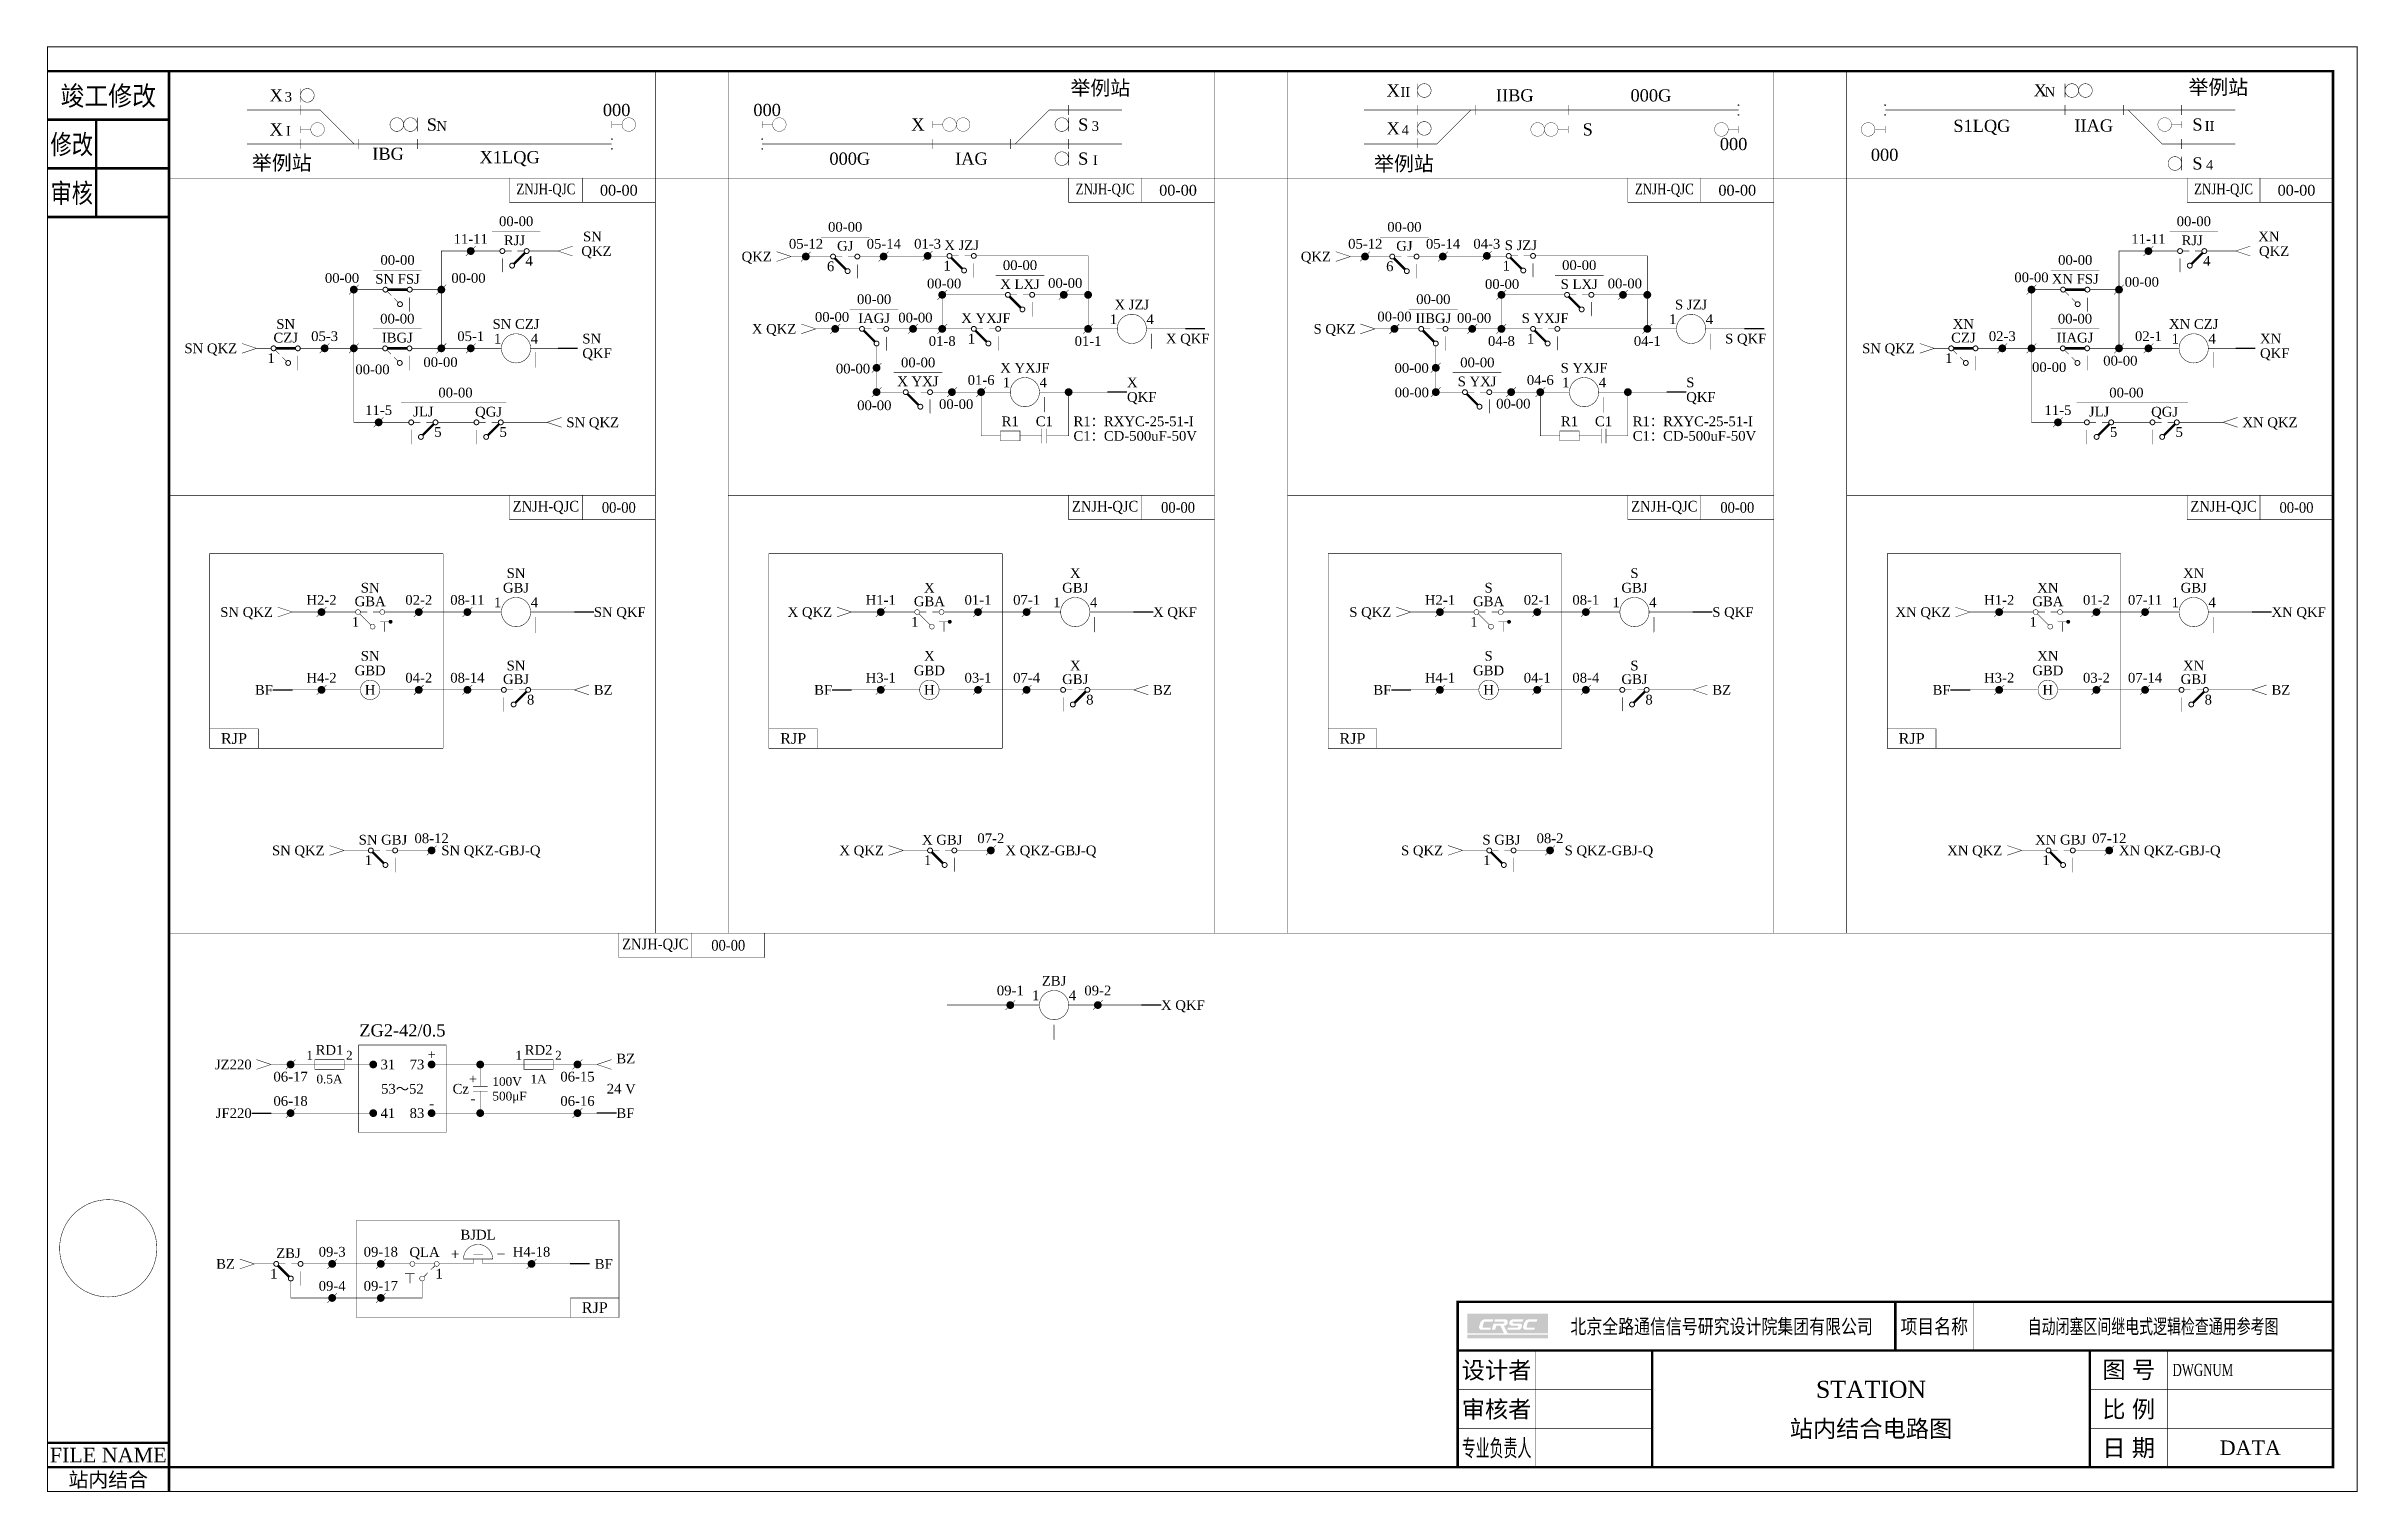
# Model space of a CAD drawing. Extents: x 0 to 475, y 0 to 297.
import ezdxf
from ezdxf.enums import TextEntityAlignment as Align

# ---------------------------------------------------------------- set-up
doc = ezdxf.new("R2010")
doc.units = 0
doc.header["$LTSCALE"] = 3
doc.header["$MEASUREMENT"] = 0
doc.layers.get('0').update_dxf_attribs({"linetype": 'CONTINUOUS'})
doc.layers.add('tie', color=7, linetype='CONTINUOUS')
doc.styles.add('CHINESE', font='TIMES.TTF')

msp = doc.modelspace()

# ---------------------------------------------------------------- texts
at = {"color": 3, "style": 'CHINESE'}
for s, height, p in [('举例站', 3, (216.53, 288.61)), ('举例站', 3, (446.43, 288.76)), ('000', 2.5, (117.05, 284)), ('000', 2.5, (148, 284)), ('000G', 2.5, (329.74, 287)), ('S1LQG', 2.5, (397.8, 280.45)), ('000', 2.5, (346.74, 277)), ('000', 2.5, (377.8, 274.79)), ('举例站', 3, (48.19, 273.21)), ('X1LQG', 2.5, (95.05, 274)), ('000G', 2.5, (165, 274)), ('举例站', 3, (278.94, 273.04)), ('02-1', 2, (432.05, 237.5)), ('09-1', 2, (198, 103))]:
    msp.add_text(s, height=height, dxfattribs=at).set_placement(p, align=Align.MIDDLE)
at = {"color": 7, "style": 'CHINESE'}
for s, width, p in [('竣工修改', 0.9, (12.5, 287)), ('修改', 0.8, (5, 277)), ('审核', 0.8, (5, 267))]:
    msp.add_text(s, height=4, dxfattribs=dict(at, width=width)).set_placement(p, align=Align.MIDDLE)
at = {"style": 'CHINESE'}
for s, height, p in [('X', 2.5, (47.05, 287)), ('3', 2, (49.55, 286.7)), ('X', 2.5, (276.74, 288)), ('II', 2, (279.24, 287.7)), ('IIBG', 2.5, (301.74, 287)), ('X', 2.5, (409.8, 288.05)), ('N', 2, (411.8, 287.75)), ('X', 2.5, (47.05, 280)), ('I', 2, (49.55, 279.7)), ('S', 2.5, (79.05, 281)), ('N', 2, (81.05, 280.7)), ('X', 2.5, (179, 281)), ('S', 2.5, (213, 281)), ('3', 2, (215.5, 280.7)), ('X', 2.5, (276.74, 280.21)), ('4', 2, (279.24, 279.91)), ('S', 2.5, (316.74, 280)), ('IIAG', 2.5, (420.8, 280.79)), ('S', 2.5, (442.13, 281.01)), ('II', 2, (444.63, 280.71)), ('IBG', 2.5, (70.05, 275)), ('IAG', 2.5, (190, 274)), ('S', 2.5, (213, 274)), ('I', 2, (215.5, 273.7)), ('S', 2.5, (442.13, 273.01)), ('4', 2, (444.63, 272.71)), ('SN', 2, (49, 240)), ('SN CZJ', 2, (96.36, 240)), ('XN', 2, (394, 240)), ('XN CZJ', 2, (441.36, 240)), ('1        4', 2, (201, 228)), ('1        4', 2, (316, 228)), ('SN', 2, (66.36, 185.79)), ('GBJ', 2, (96.36, 185.79)), ('SN', 2, (96.36, 188.79)), ('X', 2, (181.36, 185.79)), ('GBJ', 2, (211.36, 185.79)), ('X', 2, (211.36, 188.79)), ('S', 2, (296.36, 185.79)), ('GBJ', 2, (326.36, 185.79)), ('S', 2, (326.36, 188.79)), ('XN', 2, (411.36, 185.79)), ('GBJ', 2, (441.36, 185.79)), ('XN', 2, (441.36, 188.79)), ('H2-2', 2, (56.36, 183.29)), ('GBA', 2, (66.36, 182.99)), ('H1-1', 2, (171.36, 183.29)), ('GBA', 2, (181.36, 182.99)), ('H2-1', 2, (286.36, 183.29)), ('GBA', 2, (296.36, 182.99)), ('H1-2', 2, (401.36, 183.29)), ('GBA', 2, (411.36, 182.99)), ('SN', 2, (66.36, 171.79)), ('X', 2, (181.36, 171.79)), ('S', 2, (296.36, 171.79)), ('XN', 2, (411.36, 171.79)), ('H4-2', 2, (56.36, 167.29)), ('GBD', 2, (66.36, 168.79)), ('SN', 2, (96.36, 169.79)), ('H3-1', 2, (171.36, 167.29)), ('GBD', 2, (181.36, 168.79)), ('X', 2, (211.36, 169.79)), ('H4-1', 2, (286.36, 167.29)), ('GBD', 2, (296.36, 168.79)), ('S', 2, (326.36, 169.79)), ('H3-2', 2, (401.36, 167.29)), ('GBD', 2, (411.36, 168.79)), ('XN', 2, (441.36, 169.79)), ('H', 2, (66.36, 164.79)), ('H', 2, (181.36, 164.79)), ('H', 2, (296.36, 164.79)), ('H', 2, (411.36, 164.79)), ('ZG2-42/0.5', 2.5, (73, 94.79)), ('+', 2, (79, 89.79)), ('0.5A', 1.8, (58, 84.79)), ('1A', 1.8, (101, 84.79)), ('53～52', 2, (73, 82.79)), ('Cz', 2, (85, 82.79)), ('+', 2, (87.5, 84.79)), ('24 V', 2, (118, 82.79)), ('-', 2, (79, 79.79)), ('-', 2, (87.5, 80.79)), ('BJDL', 2, (88.55, 52.79)), ('＋             －', 1.5, (88.55, 48.79)), ('H4-18', 2, (99.55, 49.29)), ('FILE NAME', 3, (12.5, 7.5)), ('站内结合', 3, (12.5, 2.5))]:
    msp.add_text(s, height=height, dxfattribs=at).set_placement(p, align=Align.MIDDLE)
for width, p in [(0.8, (102.5, 267.5)), (0.8, (217.5, 267.5)), (0.8, (332.5, 267.5)), (0.8, (447.5, 267.5)), (0.9, (102.5, 202.29)), (0.9, (217.5, 202.29)), (0.9, (332.5, 202.29)), (0.9, (447.5, 202.29)), (0.9, (125, 112.29))]:
    msp.add_text('ZNJH-QJC', height=2.2, dxfattribs=dict(at, width=width)).set_placement(p, align=Align.MIDDLE)
at = {"color": 2, "style": 'CHINESE'}
for s, height, p in [('00-00', 2.2, (117.5, 267.5)), ('00-00', 2.2, (232.5, 267.5)), ('00-00', 2.2, (347.5, 267.5)), ('00-00', 2.2, (462.5, 267.5)), ('00-00', 2, (96.39, 261.12)), ('00-00', 2, (441.39, 261.12)), ('00-00', 2, (164.05, 259.97)), ('00-00', 2, (279.05, 259.97)), ('00-00', 2, (72, 253.17)), ('00-00', 2, (200, 252.1)), ('00-00', 2, (170, 245.1)), ('00-00', 2, (71.95, 241.1)), ('00-00', 2, (179.05, 232.1)), ('00-00', 2, (83.91, 225.91)), ('00-00', 2, (427.52, 225.91)), ('RJP', 2.2, (38.36, 154.79)), ('RJP', 2.2, (153.36, 154.79)), ('RJP', 2.2, (268.36, 154.79)), ('RJP', 2.2, (383.36, 154.79)), ('RJP', 2.2, (112.55, 37.79))]:
    msp.add_text(s, height=height, dxfattribs=at).set_placement(p, align=Align.MIDDLE)
at = {"style": 'CHINESE'}
for s, p in [('SN', (114, 258)), ('XN', (459, 258)), ('QKZ', (116, 255)), ('QKZ', (461, 255)), ('SN QKZ', (39, 235)), ('SN QKZ', (384, 235)), ('SN QKZ', (46.36, 180.79)), ('X QKZ', (161.36, 180.79)), ('S QKZ', (276.36, 180.79)), ('XN QKZ', (391.36, 180.79)), ('BF', (46.36, 164.79)), ('BF', (161.36, 164.79)), ('BF', (276.36, 164.79)), ('BF', (391.36, 164.79)), ('SN QKZ', (57, 131.79)), ('X QKZ', (172, 131.79)), ('S QKZ', (287, 131.79)), ('XN QKZ', (402, 131.79)), ('73', (77.5, 87.79)), ('83', (77.5, 77.79)), ('BZ', (38.55, 46.79))]:
    msp.add_text(s, height=2, dxfattribs=at).set_placement(p, align=Align.MIDDLE_RIGHT)
at = {"color": 6, "style": 'CHINESE'}
for p in [(315, 252.1), (417, 253.17), (285, 245.1), (416.95, 241.1), (294.05, 232.1)]:
    msp.add_text('00-00', height=2, dxfattribs=at).set_placement(p, align=Align.MIDDLE)
at = {"style": 'CHINESE'}
for s, height, p in [('X JZJ', 2, (223, 243)), ('S JZJ', 2, (338, 243)), ('X YXJF', 2, (201, 230)), ('S YXJF', 2, (316, 230)), ('R1', 2, (198, 219)), ('C1', 2, (205, 219)), ('R1', 2, (313, 219)), ('C1', 2, (320, 219)), ('ZBJ', 2, (207, 104)), ('1          2', 1.8, (58, 88.79)), ('RD1', 2, (58, 89.79)), ('1          2', 1.8, (101, 88.79)), ('RD2', 2, (101, 89.79))]:
    msp.add_text(s, height=height, dxfattribs=at).set_placement(p, align=Align.CENTER)
for s, height, p in [('SN', 2, (110, 237)), ('X QKF', 2, (230, 237)), ('S QKF', 2, (345, 237)), ('XN', 2, (455, 237)), ('QKF', 2, (110, 234)), ('QKF', 2, (455, 234)), ('X', 2, (222, 228)), ('S', 2, (337, 228)), ('QKF', 2, (222, 225)), ('QKF', 2, (337, 225)), ('SN QKZ', 2, (106.72, 219.79)), ('R1：RXYC-25-51-I', 2, (211, 220)), ('R1：RXYC-25-51-I', 2, (326, 220)), ('XN QKZ', 2, (451.38, 219.79)), ('C1：CD-500uF-50V', 2, (211, 217)), ('C1：CD-500uF-50V', 2, (326, 217)), ('SN QKF', 2, (112.36, 180.79)), ('X QKF', 2, (227.36, 180.79)), ('S QKF', 2, (342.36, 180.79)), ('XN QKF', 2, (457.36, 180.79)), ('BZ', 2, (112.36, 164.79)), ('BZ', 2, (227.36, 164.79)), ('BZ', 2, (342.36, 164.79)), ('BZ', 2, (457.36, 164.79)), ('31', 2, (68.5, 87.79)), ('500μF', 1.8, (91.5, 81.29)), ('100V', 1.8, (91.5, 84.29)), ('41', 2, (68.5, 77.79)), ('BF', 2, (112.55, 46.79))]:
    msp.add_text(s, height=height, dxfattribs=at).set_placement(p, align=Align.MIDDLE_LEFT)
at = {"color": 6, "style": 'CHINESE', "width": 0.9}
for p in [(117.5, 202.29), (232.5, 202.29), (347.5, 202.29), (462.5, 202.29)]:
    msp.add_text('00-00', height=2.2, dxfattribs=at).set_placement(p, align=Align.MIDDLE)
at = {"color": 2, "style": 'CHINESE', "width": 0.9}
msp.add_text('00-00', height=2.2, dxfattribs=at).set_placement((140, 112.29), align=Align.MIDDLE)
at = {"style": 'CHINESE'}
for tag, p in [('1', (63.36, 178.79)), ('1', (178.36, 178.79)), ('1', (293.36, 178.79)), ('1', (408.36, 178.79)), ('QLA', (77.55, 48.99)), ('1', (80.55, 44.79))]:
    msp.add_attdef(tag, text='', height=2, dxfattribs=at).set_placement(p, align=Align.MIDDLE)
at = {"layer": 'tie', "color": 3, "style": 'CHINESE'}
for s, p in [('11-11', (87.05, 257.5)), ('05-12', (156, 256.5)), ('05-14', (172, 256.5)), ('01-3', (181, 256.5)), ('05-12', (271, 256.5)), ('05-14', (287, 256.5)), ('04-3', (296, 256.5)), ('11-11', (432.05, 257.5)), ('00-00', (60.58, 249.46)), ('00-00', (86.58, 249.46)), ('00-00', (184.4, 248.33)), ('00-00', (209.3, 248.44)), ('00-00', (299.14, 248.22)), ('00-00', (324.38, 248.34)), ('00-00', (408, 249.59)), ('00-00', (430.69, 248.67)), ('00-00', (161.35, 241.46)), ('00-00', (277.01, 241.54)), ('05-3', (57, 237.5)), ('05-1', (87.05, 237.5)), ('00-00', (178.49, 241.32)), ('00-00', (293.38, 241.26)), ('02-3', (402, 237.5)), ('00-00', (80.83, 232.16)), ('01-8', (184, 236.5)), ('01-1', (214, 236.5)), ('04-8', (299, 236.5)), ('04-1', (329, 236.5)), ('00-00', (426.28, 232.46)), ('00-00', (66.84, 230.67)), ('00-00', (165.66, 230.84)), ('01-6', (192, 228.5)), ('00-00', (280.54, 230.96)), ('04-6', (307, 228.5)), ('00-00', (411.64, 231.14)), ('00-00', (170.04, 223.29)), ('00-00', (186.87, 223.53)), ('00-00', (280.57, 225.94)), ('00-00', (301.45, 223.63)), ('11-5', (68.11, 222.29)), ('11-5', (413.45, 222.29)), ('02-2', (76.36, 183.29)), ('08-11', (86.36, 183.29)), ('01-1', (191.36, 183.29)), ('07-1', (201.36, 183.29)), ('02-1', (306.36, 183.29)), ('08-1', (316.36, 183.29)), ('01-2', (421.36, 183.29)), ('07-11', (431.36, 183.29)), ('04-2', (76.36, 167.29)), ('08-14', (86.36, 167.29)), ('03-1', (191.36, 167.29)), ('07-4', (201.36, 167.29)), ('04-1', (306.36, 167.29)), ('08-4', (316.36, 167.29)), ('03-2', (421.36, 167.29)), ('07-14', (431.36, 167.29)), ('08-12', (79, 134.29)), ('07-2', (194, 134.29)), ('08-2', (309, 134.29)), ('07-12', (424, 134.29)), ('09-2', (216, 103)), ('06-17', (50, 85.29)), ('06-15', (109, 85.29)), ('06-18', (50, 80.29)), ('06-16', (109, 80.29)), ('09-3', (58.55, 49.29)), ('09-18', (68.55, 49.29)), ('09-4', (58.55, 42.29)), ('09-17', (68.55, 42.29))]:
    msp.add_text(s, height=2, dxfattribs=at).set_placement(p, align=Align.MIDDLE)
at = {"layer": 'tie', "color": 1, "style": 'CHINESE'}
for s, p in [('QKZ', (148.95, 253.87)), ('QKZ', (263.95, 253.87)), ('X QKZ', (154, 239)), ('S QKZ', (269, 239)), ('JZ220', (42, 87.79)), ('JF220', (42, 77.79))]:
    msp.add_text(s, height=2, dxfattribs=at).set_placement(p, align=Align.MIDDLE_RIGHT)
for s, p in [('SN QKZ-GBJ-Q', (81, 131.79)), ('X QKZ-GBJ-Q', (197, 131.79)), ('S QKZ-GBJ-Q', (312, 131.79)), ('XN QKZ-GBJ-Q', (426, 131.79)), ('X QKF', (229, 100)), ('BZ', (117, 89)), ('BF', (117, 77.79))]:
    msp.add_text(s, height=2, dxfattribs=at).set_placement(p, align=Align.MIDDLE_LEFT)

# ---------------------------------------------------------------- blocks, each defined once
blk = doc.blocks.new('FX')
at = {"const_width": 0.1}
for points in [[(0, -1), (0, 1)], [(0, 0), (3, 0)]]:
    blk.add_lwpolyline(points, dxfattribs=at)
blk.add_lwpolyline([(3, 0, 1), (7, 0, 1)], format="xyb", close=True, dxfattribs=at)
blk = doc.blocks.new('JX')
at = {"const_width": 0.1}
for points in [[(0, -1), (0, 1)], [(0, 0), (3, 0)]]:
    blk.add_lwpolyline(points, dxfattribs=at)
for points in [[(3, 0, 1), (7, 0, 1)], [(7, 0, 1), (11, 0, 1)]]:
    blk.add_lwpolyline(points, format="xyb", close=True, dxfattribs=at)
blk = doc.blocks.new('114-BOLD')
at = {"const_width": 0.2}
for points in [[(1, 0, -1), (0, 0, -1)], [(6, 0, -1), (5, 0, -1)], [(4, -3, -1), (3, -3, -1)]]:
    blk.add_lwpolyline(points, format="xyb", close=True, dxfattribs=at)
for points, const_width in [([(5, 0), (1, 0)], 0.5), ([(0.85, -0.35), (1.7, -1.2)], 0.1), ([(2.3, -1.8), (3.15, -2.65)], 0.1)]:
    blk.add_lwpolyline(points, dxfattribs=dict(const_width=const_width))
at = {"color": 7}
blk.add_lwpolyline([(5.5, -4.5, 0.1, 0.1, 0), (5.5, -3.5, 1, 0, 0), (5.5, -1.5, 0, 0, 0)], format="xyseb", dxfattribs=at)
at = {"style": 'CHINESE'}
for tag, p in [('RELAY', (3, 2.2)), ('0', (0, -2))]:
    blk.add_attdef(tag, text='', height=2, dxfattribs=at).set_placement(p, align=Align.MIDDLE)
blk = doc.blocks.new('S2-BOLD')
at = {"style": 'CHINESE'}
blk.add_text('1        4', height=2, dxfattribs=at).set_placement((0, 2), align=Align.MIDDLE)
blk = doc.blocks.new('J01')
at = {"const_width": 0.1}
blk.add_lwpolyline([(-3, 0, 1), (3, 0, 1)], format="xyb", close=True, dxfattribs=at)
blk = doc.blocks.new('ARROW1')
blk.add_lwpolyline([(0, 0, 0.1, 0.1, 0), (0, -1.3, 0.8, 0, 0), (0, -3.3, 0, 0, 0)], format="xyseb")
blk = doc.blocks.new('123-BOLD')
at = {"const_width": 0.2}
for points in [[(-6, 0, 1), (-5, 0, 1)], [(-1, 0, 1), (0, 0, 1)], [(-4, -3, 1), (-3, -3, 1)]]:
    blk.add_lwpolyline(points, format="xyb", close=True, dxfattribs=at)
for points, const_width in [([(-5, 0), (-3.6, 0)], 0.1), ([(-2.4, 0), (-1, 0)], 0.1), ([(-0.85, -0.35), (-3.15, -2.65)], 0.5)]:
    blk.add_lwpolyline(points, dxfattribs=dict(const_width=const_width))
at = {"color": 7}
blk.add_lwpolyline([(-5.5, -4.5, 0.1, 0.1, 0), (-5.5, -3.5, 1, 0, 0), (-5.5, -1.5, 0, 0, 0)], format="xyseb", dxfattribs=at)
at = {"style": 'CHINESE'}
for tag, p in [('RELAY', (-3, 2.2)), ('0', (0, -2))]:
    blk.add_attdef(tag, text='', height=2, dxfattribs=at).set_placement(p, align=Align.MIDDLE)
blk = doc.blocks.new('DZ1')
at = {"const_width": 0.1}
blk.add_lwpolyline([(-1, -1), (1, 1)], dxfattribs=at)
at = {"const_width": 0.8}
blk.add_lwpolyline([(-0.4, 0, 1), (0.4, 0, 1)], format="xyb", close=True, dxfattribs=at)
blk = doc.blocks.new('144-BOLD')
at = {"const_width": 0.2}
for points in [[(1, 0, -1), (0, 0, -1)], [(6, 0, -1), (5, 0, -1)], [(4, -3, -1), (3, -3, -1)]]:
    blk.add_lwpolyline(points, format="xyb", close=True, dxfattribs=at)
for points, const_width in [([(2.4, 0), (1, 0)], 0.1), ([(5, 0), (3.6, 0)], 0.1), ([(0.85, -0.35), (3.15, -2.65)], 0.5)]:
    blk.add_lwpolyline(points, dxfattribs=dict(const_width=const_width))
at = {"color": 7}
blk.add_lwpolyline([(5.5, -1.5, 0.1, 0.1, 0), (5.5, -2.5, 1, 0, 0), (5.5, -4.5, 0, 0, 0)], format="xyseb", dxfattribs=at)
at = {"style": 'CHINESE'}
for tag, p in [('RELAY', (3, 2.2)), ('0', (0, -2))]:
    blk.add_attdef(tag, text='', height=2, dxfattribs=at).set_placement(p, align=Align.MIDDLE)
blk = doc.blocks.new('DZ2')
at = {"const_width": 0.8}
blk.add_lwpolyline([(-0.4, 0, 1), (0.4, 0, 1)], format="xyb", close=True, dxfattribs=at)
blk = doc.blocks.new('S2')
at = {"style": 'CHINESE'}
blk.add_text('1        4', height=2, dxfattribs=at).set_placement((0, 2), align=Align.MIDDLE)
blk = doc.blocks.new('124-BOLD')
at = {"const_width": 0.2}
for points in [[(1, 0, -1), (0, 0, -1)], [(6, 0, -1), (5, 0, -1)], [(4, -3, -1), (3, -3, -1)]]:
    blk.add_lwpolyline(points, format="xyb", close=True, dxfattribs=at)
for points, const_width in [([(2.4, 0), (1, 0)], 0.1), ([(5, 0), (3.6, 0)], 0.1), ([(0.85, -0.35), (3.15, -2.65)], 0.5)]:
    blk.add_lwpolyline(points, dxfattribs=dict(const_width=const_width))
at = {"color": 7}
blk.add_lwpolyline([(5.5, -4.5, 0.1, 0.1, 0), (5.5, -3.5, 1, 0, 0), (5.5, -1.5, 0, 0, 0)], format="xyseb", dxfattribs=at)
at = {"style": 'CHINESE'}
for tag, p in [('RELAY', (3, 2.2)), ('0', (0, -2))]:
    blk.add_attdef(tag, text='', height=2, dxfattribs=at).set_placement(p, align=Align.MIDDLE)
blk = doc.blocks.new('AN2')
at = {"const_width": 0.1}
for points in [[(-1, 0), (1, 0)], [(0, 0), (0, -2)]]:
    blk.add_lwpolyline(points, dxfattribs=at)
at = {"const_width": 0.4}
blk.add_lwpolyline([(1, 0, 1), (1.4, 0, 1)], format="xyb", close=True, dxfattribs=at)
blk = doc.blocks.new('143-BOLD')
at = {"const_width": 0.2}
for points in [[(-6, 0, 1), (-5, 0, 1)], [(-1, 0, 1), (0, 0, 1)], [(-4, -3, 1), (-3, -3, 1)]]:
    blk.add_lwpolyline(points, format="xyb", close=True, dxfattribs=at)
for points, const_width in [([(-5, 0), (-3.6, 0)], 0.1), ([(-2.4, 0), (-1, 0)], 0.1), ([(-0.85, -0.35), (-3.15, -2.65)], 0.5)]:
    blk.add_lwpolyline(points, dxfattribs=dict(const_width=const_width))
at = {"color": 7}
blk.add_lwpolyline([(-5.5, -1.5, 0.1, 0.1, 0), (-5.5, -2.5, 1, 0, 0), (-5.5, -4.5, 0, 0, 0)], format="xyseb", dxfattribs=at)
at = {"style": 'CHINESE'}
for tag, p in [('RELAY', (-3, 2.2)), ('0', (0, -2))]:
    blk.add_attdef(tag, text='', height=2, dxfattribs=at).set_placement(p, align=Align.MIDDLE)
blk = doc.blocks.new('DIANLING-DC')
at = {"const_width": 0.1}
blk.add_lwpolyline([(3, 1), (-3, 1, -1)], format="xyb", close=True, dxfattribs=at)
for points in [[(-1, 2), (1, 2)], [(-1, 0), (-1, 1)], [(1, 1), (1, 0)]]:
    blk.add_lwpolyline(points, dxfattribs=at)
blk = doc.blocks.new('AN1')
at = {"const_width": 0.1}
for points in [[(-1, 0), (1, 0)], [(0, 0), (0, -2)]]:
    blk.add_lwpolyline(points, dxfattribs=at)
blk = doc.blocks.new('SIGN_3')
h = blk.add_hatch(color=154)
h.paths.add_polyline_path([(-161.39, 31.59), (-178, 31.59), (-178, 27.53), (-170.47, 27.53), (-171.23, 29.1), (-172.04, 29.1), (-172.3, 28.25), (-173, 28.25), (-172.6, 29.53), (-170.56, 29.53, 0.904289), (-170.6, 29.95), (-172.48, 29.95), (-172.34, 30.41), (-170.18, 30.41, -0.414506), (-169.68, 29.76), (-169.76, 29.5, -0.299631), (-170.49, 29.1), (-169.73, 27.53), (-161.39, 27.53)])
h.paths.add_polyline_path([(-166.49, 30.41), (-166.63, 29.95), (-168.53, 29.95, 0.904289), (-168.56, 29.53), (-167.2, 29.53, -0.417043), (-166.76, 29.1), (-166.89, 28.68, -0.295181), (-167.52, 28.25), (-169.8, 28.25), (-169.66, 28.69), (-167.7, 28.69, 0.904289), (-167.74, 29.1), (-168.89, 29.1, -0.417755), (-169.41, 29.61), (-169.3, 29.99, -0.249354), (-168.53, 30.41)], flags=16)
h.paths.add_polyline_path([(-165.29, 30.41), (-163.6, 30.41), (-163.75, 29.95), (-165.22, 29.95, 0.296874), (-165.59, 29.7), (-165.82, 28.97, 0.496), (-165.61, 28.69), (-164.12, 28.69), (-164.25, 28.25), (-166.06, 28.25, -0.518187), (-166.53, 28.92), (-166.3, 29.65, -0.332708)], flags=16)
h.paths.add_polyline_path([(-172.66, 30.41), (-172.81, 29.95), (-174.27, 29.95, 0.296874), (-174.65, 29.7), (-174.87, 28.97, 0.496), (-174.67, 28.69), (-173.18, 28.69), (-173.31, 28.25), (-175.12, 28.25, -0.518187), (-175.59, 28.92), (-175.36, 29.65, -0.332708), (-174.35, 30.41)], flags=16)
blk.add_hatch(color=133).paths.add_polyline_path([(-161.39, 27.22), (-178, 27.22), (-178, 26.5), (-161.39, 26.5)])
at = {"const_width": 0.5}
blk.add_lwpolyline([(-180, 0), (0, 0), (0, 34), (-180, 34)], close=True, dxfattribs=at)
for points, const_width in [([(-90, 34), (-90, 24)], 0.5), ([(-74, 34), (-74, 24)], 0.1), ([(-180, 24), (0, 24)], 0.5), ([(-164, 24), (-164, 0)], 0.1), ([(-140, 24), (-140, 0)], 0.5), ([(-50, 24), (-50, 0)], 0.5), ([(-34, 24), (-34, 0)], 0.1), ([(-180, 16), (-140, 16)], 0.1), ([(-50, 16), (0, 16)], 0.1), ([(-180, 8), (-140, 8)], 0.1), ([(-50, 8), (0, 8)], 0.1)]:
    blk.add_lwpolyline(points, dxfattribs=dict(const_width=const_width))
at = {"style": 'CHINESE'}
for s, height, width, p in [('北京全路通信信号研究设计院集团有限公司', 3, 0.8, (-125.72, 29)), ('项目名称', 3, 0.85, (-82, 29)), ('专业负责人', 3.5, 0.6, (-172, 4))]:
    blk.add_text(s, height=height, dxfattribs=dict(at, width=width)).set_placement(p, align=Align.MIDDLE)
for s, p in [('设计者', (-172, 20)), ('图 号', (-42, 20)), ('审核者', (-172, 12)), ('比 例', (-42, 12)), ('日 期', (-42, 4))]:
    blk.add_text(s, height=3.5, dxfattribs=at).set_placement(p, align=Align.MIDDLE)
at = {"style": 'CHINESE', "width": 0.7}
blk.add_attdef('PROJECTNAME', text='', height=3, dxfattribs=at).set_placement((-37, 29), align=Align.MIDDLE)
blk.add_attdef('DWGNUM', text='', height=2.5, dxfattribs=at).set_placement((-33, 20), align=Align.MIDDLE_LEFT)
at = {"style": 'CHINESE'}
for tag, height, p in [('STATION', 3.5, (-95, 16)), ('DWGNAME', 3.5, (-95, 8)), ('DATE', 3, (-17, 4))]:
    blk.add_attdef(tag, text='', height=height, dxfattribs=at).set_placement(p, align=Align.MIDDLE)

# ---------------------------------------------------------------- linework, layer by layer
for points, const_width in [([(0, 0), (475, 0), (475, 297), (0, 297)], 0.2), ([(25, 5), (470, 5), (470, 292), (25, 292)], 0.5), ([(95, 265), (125, 265), (125, 270), (95, 270)], 0.1), ([(210, 265), (240, 265), (240, 270), (210, 270)], 0.1), ([(325, 265), (355, 265), (355, 270), (325, 270)], 0.1), ([(440, 265), (470, 265), (470, 270), (440, 270)], 0.1), ([(196, 216), (196, 218), (200, 218), (200, 216)], 0.1), ([(311, 216), (311, 218), (315, 218), (315, 216)], 0.1), ([(95, 199.79), (125, 199.79), (125, 204.79), (95, 204.79)], 0.1), ([(210, 199.79), (240, 199.79), (240, 204.79), (210, 204.79)], 0.1), ([(325, 199.79), (355, 199.79), (355, 204.79), (325, 204.79)], 0.1), ([(440, 199.79), (470, 199.79), (470, 204.79), (440, 204.79)], 0.1), ([(117.5, 109.79), (147.5, 109.79), (147.5, 114.79), (117.5, 114.79)], 0.1), ([(64, 73.79), (82, 73.79), (82, 91.79), (64, 91.79)], 0.1), ([(55, 88.79), (55, 86.79), (61, 86.79), (61, 88.79)], 0.1), ([(98, 88.79), (98, 86.79), (104, 86.79), (104, 88.79)], 0.1), ([(63.55, 35.79), (117.55, 35.79), (117.55, 55.79), (63.55, 55.79)], 0.1)]:
    msp.add_lwpolyline(points, close=True, dxfattribs=dict(const_width=const_width))
at = {"color": 7}
for points in [[(0, 292, 0.5, 0.5, 0), (25, 292, 0.5, 0.5, 0)], [(0, 282, 0.5, 0.5, 0), (25, 282, 0.5, 0.5, 0)], [(10, 262, 0.5, 0.5, 0), (10, 282, 0.5, 0.5, 0)], [(0, 272, 0.5, 0.5, 0), (25, 272, 0.5, 0.5, 0)], [(0, 262, 0.5, 0.5, 0), (25, 262, 0.5, 0.5, 0)]]:
    msp.add_lwpolyline(points, format="xyseb", dxfattribs=at)
at = {"color": 7, "const_width": 0.1}
for points in [[(125, 292), (125, 270)], [(140, 292), (140, 270)], [(240, 292), (240, 270)], [(255, 292), (255, 270)], [(355, 292), (355, 270)], [(370, 292), (370, 270)], [(470, 292), (470, 270)], [(185.02, 253.87), (167.05, 253.87)], [(300.02, 253.87), (282.05, 253.87)], [(80.29, 219.79), (87.72, 219.79)], [(424.9, 219.79), (432.33, 219.79)], [(25, 204.79), (125, 204.79)], [(140, 204.79), (240, 204.79)], [(255, 204.79), (355, 204.79)], [(370, 204.79), (470, 204.79)], [(81.36, 192.79), (33.36, 192.79), (33.36, 152.79), (81.36, 152.79)], [(81.36, 192.79), (81.36, 152.79)], [(196.36, 192.79), (148.36, 192.79), (148.36, 152.79), (196.36, 152.79)], [(196.36, 192.79), (196.36, 152.79)], [(311.36, 192.79), (263.36, 192.79), (263.36, 152.79), (311.36, 152.79)], [(311.36, 192.79), (311.36, 152.79)], [(426.36, 192.79), (378.36, 192.79), (378.36, 152.79), (426.36, 152.79)], [(426.36, 192.79), (426.36, 152.79)], [(25, 114.79), (470, 114.79)], [(255, 114.79), (355, 114.79)], [(370, 114.79), (470, 114.79)]]:
    msp.add_lwpolyline(points, dxfattribs=at)
at = {"const_width": 0.1}
for points in [[(52.05, 287, 1), (54.85, 287, 1)], [(281.74, 288, -1), (284.54, 288, -1)], [(414.9, 288, -1), (417.7, 288, -1)], [(417.7, 288, -1), (420.5, 288, -1)], [(73.25, 281, 1), (70.45, 281, 1)], [(76.05, 281, 1), (73.25, 281, 1)], [(210, 281, 1), (207.2, 281, 1)], [(281.74, 280.21, -1), (284.54, 280.21, -1)], [(347.87, 285, -1), (347.62, 285, -1)], [(347.87, 283, -1), (347.62, 283, -1)], [(378.02, 285, -1), (377.77, 285, -1)], [(378.02, 283, -1), (377.77, 283, -1)], [(115.93, 278, 1), (116.18, 278, 1)], [(115.93, 276, 1), (116.18, 276, 1)], [(146.88, 278, 1), (147.12, 278, 1)], [(146.88, 276, 1), (147.12, 276, 1)], [(210, 274, 1), (207.2, 274, 1)], [(438.9, 273, -1), (436.1, 273, -1)], [(64.36, 180.79, -1), (63.36, 180.79, -1)], [(69.36, 180.79, -1), (68.36, 180.79, -1)], [(179.36, 180.79, -1), (178.36, 180.79, -1)], [(184.36, 180.79, -1), (183.36, 180.79, -1)], [(294.36, 180.79, -1), (293.36, 180.79, -1)], [(299.36, 180.79, -1), (298.36, 180.79, -1)], [(409.36, 180.79, -1), (408.36, 180.79, -1)], [(414.36, 180.79, -1), (413.36, 180.79, -1)], [(67.36, 177.79, -1), (66.36, 177.79, -1)], [(182.36, 177.79, -1), (181.36, 177.79, -1)], [(297.36, 177.79, -1), (296.36, 177.79, -1)], [(412.36, 177.79, -1), (411.36, 177.79, -1)], [(64.36, 164.79, 1), (68.36, 164.79, 1)], [(179.36, 164.79, 1), (183.36, 164.79, 1)], [(294.36, 164.79, 1), (298.36, 164.79, 1)], [(409.36, 164.79, 1), (413.36, 164.79, 1)], [(2.5, 50, 1), (22.5, 50, 1)], [(74.55, 46.79, 1), (75.55, 46.79, 1)], [(76.55, 43.79, 1), (77.55, 43.79, 1)], [(79.55, 46.79, 1), (80.55, 46.79, 1)]]:
    msp.add_lwpolyline(points, format="xyb", close=True, dxfattribs=at)
for points, const_width in [([(52.05, 285.6), (52.05, 288.4)], 0.1), ([(281.74, 289.4), (281.74, 286.6)], 0.1), ([(414.9, 289.4), (414.9, 286.6)], 0.1), ([(41.05, 284), (56.05, 284), (63.05, 277)], 0.1), ([(52.05, 285), (52.05, 283)], 0.1), ([(76.05, 282.4), (76.05, 279.6)], 0.1), ([(221, 284), (206, 284), (199, 277)], 0.1), ([(210, 285), (210, 283)], 0.1), ([(210, 282.4), (210, 279.6)], 0.1), ([(347.79, 284), (270.74, 284)], 0.1), ([(270.74, 277), (285.74, 277), (292.74, 284)], 0.1), ([(281.74, 285), (281.74, 283)], 0.1), ([(281.74, 281.61), (281.74, 278.81)], 0.1), ([(293.74, 285), (293.74, 283)], 0.1), ([(312.74, 285), (312.74, 283)], 0.1), ([(449.9, 284), (377.95, 284)], 0.1), ([(414.9, 285), (414.9, 283)], 0.1), ([(426.9, 285), (426.9, 283)], 0.1), ([(449.9, 277), (434.9, 277), (427.9, 284)], 0.1), ([(438.9, 285), (438.9, 283)], 0.1), ([(41.05, 277), (116, 277)], 0.1), ([(52.05, 278), (52.05, 276)], 0.1), ([(64.05, 278), (64.05, 276)], 0.1), ([(76.05, 278), (76.05, 276)], 0.1), ([(146.95, 277), (221, 277)], 0.1), ([(182, 278), (182, 276)], 0.1), ([(198, 278), (198, 276)], 0.1), ([(210, 278), (210, 276)], 0.1), ([(281.74, 278.21), (281.74, 276.21)], 0.1), ([(438.9, 278), (438.9, 276)], 0.1), ([(210, 275.4), (210, 272.6)], 0.1), ([(438.9, 271.6), (438.9, 274.4)], 0.1), ([(25, 270), (470, 270)], 0.1), ([(25, 114.79), (25, 270)], 0.1), ([(110, 270), (110, 265)], 0.1), ([(125, 114.79), (125, 270)], 0.1), ([(140, 114.79), (140, 270)], 0.1), ([(225, 270), (225, 265)], 0.1), ([(240, 114.79), (240, 270)], 0.1), ([(255, 114.79), (255, 270)], 0.1), ([(340, 270), (340, 265)], 0.1), ([(355, 114.79), (355, 270)], 0.1), ([(370, 114.79), (370, 270)], 0.1), ([(455, 270), (455, 265)], 0.1), ([(470, 114.79), (470, 270)], 0.1), ([(91.39, 259.02), (101.34, 259.02)], 0.1), ([(159.05, 257.87), (169.05, 257.87)], 0.1), ([(274.05, 257.87), (284.05, 257.87)], 0.1), ([(436.39, 259.02), (446.34, 259.02)], 0.1), ([(81, 235), (81, 255), (93.05, 255)], 0.1), ([(99.05, 255), (105, 255)], 0.1), ([(108, 256), (105, 255), (108, 254)], 0.1), ([(149.95, 254.87), (152.95, 253.87), (149.95, 252.87)], 0.1), ([(152.95, 253.87), (161.05, 253.87)], 0.1), ([(164.95, 253.87), (165.95, 253.87)], 0.1), ([(191, 254), (214, 254), (214, 239)], 0.1), ([(264.95, 254.87), (267.95, 253.87), (264.95, 252.87)], 0.1), ([(267.95, 253.87), (276.05, 253.87)], 0.1), ([(279.95, 253.87), (280.95, 253.87)], 0.1), ([(306, 254), (329, 254), (329, 239)], 0.1), ([(426, 235), (426, 255), (438.05, 255)], 0.1), ([(444.05, 255), (450, 255)], 0.1), ([(453, 256), (450, 255), (453, 254)], 0.1), ([(67, 251.07), (76.95, 251.07)], 0.1), ([(195, 250), (205, 250)], 0.1), ([(310, 250), (320, 250)], 0.1), ([(412, 251.07), (421.95, 251.07)], 0.1), ([(63, 235), (63, 247.07), (69, 247.07)], 0.1), ([(75, 247.07), (81, 247.07)], 0.1), ([(165, 243), (175, 243)], 0.1), ([(197, 246), (184, 246), (184, 239)], 0.1), ([(203, 246), (214, 246)], 0.1), ([(280, 243), (290, 243)], 0.1), ([(312, 246), (299, 246), (299, 239)], 0.1), ([(318, 246), (329, 246)], 0.1), ([(408, 235), (408, 247.07), (414, 247.07)], 0.1), ([(420, 247.07), (426, 247.07)], 0.1), ([(66.95, 239), (76.95, 239)], 0.1), ([(155, 240), (158, 239), (155, 238)], 0.1), ([(158, 239), (167, 239)], 0.1), ([(173, 239), (190, 239)], 0.1), ([(196, 239), (220, 239)], 0.1), ([(226, 239), (230, 239)], 0.1), ([(234, 239), (230, 239)], 0.1), ([(270, 240), (273, 239), (270, 238)], 0.1), ([(273, 239), (282, 239)], 0.1), ([(288, 239), (305, 239)], 0.1), ([(311, 239), (335, 239)], 0.1), ([(341, 239), (345, 239)], 0.1), ([(349, 239), (345, 239)], 0.1), ([(411.95, 239), (421.95, 239)], 0.1), ([(40, 236), (43, 235), (40, 234)], 0.1), ([(43, 235), (46, 235)], 0.1), ([(52, 235), (68.95, 235)], 0.1), ([(63, 235), (63, 219.79), (74.27, 219.79)], 0.1), ([(74.95, 235), (93.36, 235)], 0.1), ([(99.36, 235), (105, 235)], 0.1), ([(176, 226), (170.5, 226), (170.5, 235.5)], 0.1), ([(291, 226), (285.5, 226), (285.5, 235.5)], 0.1), ([(385, 236), (388, 235), (385, 234)], 0.1), ([(388, 235), (391, 235)], 0.1), ([(397, 235), (413.95, 235)], 0.1), ([(408, 235), (408, 219.79), (418.9, 219.79)], 0.1), ([(419.95, 235), (438.36, 235)], 0.1), ([(444.36, 235), (450, 235)], 0.1), ([(174, 230), (184, 230)], 0.1), ([(289, 230), (299, 230)], 0.1), ([(72.72, 223.81), (94.38, 223.81)], 0.1), ([(86.95, 223.81), (93.74, 223.81)], 0.1), ([(182, 226), (198, 226)], 0.1), ([(196, 217), (192, 217), (192, 226)], 0.1), ([(204, 226), (214, 226)], 0.1), ([(205.5, 217), (210, 217), (210, 226)], 0.1), ([(218, 226), (214, 226)], 0.1), ([(297, 226), (313, 226)], 0.1), ([(311, 217), (307, 217), (307, 226)], 0.1), ([(319, 226), (329, 226)], 0.1), ([(320.5, 217), (325, 217), (325, 226)], 0.1), ([(333, 226), (329, 226)], 0.1), ([(417.32, 223.81), (439.33, 223.81)], 0.1), ([(431.91, 223.81), (440.16, 223.81)], 0.1), ([(93.72, 219.79), (102.72, 219.79)], 0.1), ([(105.72, 220.79), (102.72, 219.79), (105.72, 218.79)], 0.1), ([(438.38, 219.79), (447.38, 219.79)], 0.1), ([(450.38, 220.79), (447.38, 219.79), (450.38, 218.79)], 0.1), ([(204.5, 217), (200, 217)], 0.1), ([(204.5, 215.5), (204.5, 218.5)], 0.1), ([(205.5, 215.5), (205.5, 218.5)], 0.1), ([(319.5, 217), (315, 217)], 0.1), ([(319.5, 215.5), (319.5, 218.5)], 0.1), ([(320.5, 215.5), (320.5, 218.5)], 0.1), ([(110, 204.79), (110, 199.79)], 0.1), ([(225, 204.79), (225, 199.79)], 0.1), ([(340, 204.79), (340, 199.79)], 0.1), ([(455, 204.79), (455, 199.79)], 0.1), ([(47.36, 181.79), (50.36, 180.79), (47.36, 179.79)], 0.1), ([(50.36, 180.79), (63.36, 180.79)], 0.1), ([(65.76, 180.79), (64.36, 180.79)], 0.1), ([(68.36, 180.79), (66.96, 180.79)], 0.1), ([(69.36, 180.79), (93.36, 180.79)], 0.1), ([(99.36, 180.79), (104.36, 180.79)], 0.1), ([(108.36, 180.79), (104.36, 180.79)], 0.1), ([(162.36, 181.79), (165.36, 180.79), (162.36, 179.79)], 0.1), ([(165.36, 180.79), (178.36, 180.79)], 0.1), ([(180.76, 180.79), (179.36, 180.79)], 0.1), ([(183.36, 180.79), (181.96, 180.79)], 0.1), ([(184.36, 180.79), (208.36, 180.79)], 0.1), ([(214.36, 180.79), (219.36, 180.79)], 0.1), ([(223.36, 180.79), (219.36, 180.79)], 0.1), ([(277.36, 181.79), (280.36, 180.79), (277.36, 179.79)], 0.1), ([(280.36, 180.79), (293.36, 180.79)], 0.1), ([(295.76, 180.79), (294.36, 180.79)], 0.1), ([(298.36, 180.79), (296.96, 180.79)], 0.1), ([(299.36, 180.79), (323.36, 180.79)], 0.1), ([(329.36, 180.79), (334.36, 180.79)], 0.1), ([(338.36, 180.79), (334.36, 180.79)], 0.1), ([(392.36, 181.79), (395.36, 180.79), (392.36, 179.79)], 0.1), ([(395.36, 180.79), (408.36, 180.79)], 0.1), ([(410.76, 180.79), (409.36, 180.79)], 0.1), ([(413.36, 180.79), (411.96, 180.79)], 0.1), ([(414.36, 180.79), (438.36, 180.79)], 0.1), ([(444.36, 180.79), (449.36, 180.79)], 0.1), ([(453.36, 180.79), (449.36, 180.79)], 0.1), ([(64.22, 180.43), (66.51, 178.14)], 0.1), ([(179.22, 180.43), (181.51, 178.14)], 0.1), ([(294.22, 180.43), (296.51, 178.14)], 0.1), ([(409.22, 180.43), (411.51, 178.14)], 0.1), ([(64.36, 164.79), (50.36, 164.79)], 0.1), ([(93.36, 164.79), (68.36, 164.79)], 0.1), ([(108.36, 164.79), (99.36, 164.79)], 0.1), ([(111.36, 165.79), (108.36, 164.79), (111.36, 163.79)], 0.1), ([(179.36, 164.79), (165.36, 164.79)], 0.1), ([(208.36, 164.79), (183.36, 164.79)], 0.1), ([(223.36, 164.79), (214.36, 164.79)], 0.1), ([(226.36, 165.79), (223.36, 164.79), (226.36, 163.79)], 0.1), ([(294.36, 164.79), (280.36, 164.79)], 0.1), ([(323.36, 164.79), (298.36, 164.79)], 0.1), ([(338.36, 164.79), (329.36, 164.79)], 0.1), ([(341.36, 165.79), (338.36, 164.79), (341.36, 163.79)], 0.1), ([(409.36, 164.79), (395.36, 164.79)], 0.1), ([(438.36, 164.79), (413.36, 164.79)], 0.1), ([(453.36, 164.79), (444.36, 164.79)], 0.1), ([(456.36, 165.79), (453.36, 164.79), (456.36, 163.79)], 0.1), ([(33.36, 152.79), (33.36, 156.79), (43.36, 156.79), (43.36, 152.79)], 0.1), ([(148.36, 152.79), (148.36, 156.79), (158.36, 156.79), (158.36, 152.79)], 0.1), ([(263.36, 152.79), (263.36, 156.79), (273.36, 156.79), (273.36, 152.79)], 0.1), ([(378.36, 152.79), (378.36, 156.79), (388.36, 156.79), (388.36, 152.79)], 0.1), ([(58, 132.79), (61, 131.79), (58, 130.79)], 0.1), ([(61, 131.79), (66, 131.79)], 0.1), ([(72, 131.79), (79, 131.79)], 0.1), ([(173, 132.79), (176, 131.79), (173, 130.79)], 0.1), ([(176, 131.79), (181, 131.79)], 0.1), ([(187, 131.79), (194, 131.79)], 0.1), ([(288, 132.79), (291, 131.79), (288, 130.79)], 0.1), ([(291, 131.79), (296, 131.79)], 0.1), ([(302, 131.79), (309, 131.79)], 0.1), ([(403, 132.79), (406, 131.79), (403, 130.79)], 0.1), ([(406, 131.79), (411, 131.79)], 0.1), ([(417, 131.79), (424, 131.79)], 0.1), ([(132.5, 114.79), (132.5, 109.79)], 0.1), ([(204, 100), (185, 100)], 0.1), ([(221, 100), (210, 100)], 0.1), ([(225, 100), (221, 100)], 0.1), ([(43, 88.79), (46, 87.79), (43, 86.79)], 0.1), ([(67, 87.79), (46, 87.79)], 0.1), ([(79, 87.79), (113, 87.79)], 0.1), ([(89, 83.29), (89, 87.79)], 0.1), ([(116, 88.79), (113, 87.79), (116, 86.79)], 0.1), ([(87.5, 83.29), (90.5, 83.29)], 0.1), ([(87.5, 82.29), (90.5, 82.29)], 0.1), ([(89, 82.29), (89, 77.79)], 0.1), ([(67, 77.79), (46, 77.79)], 0.1), ([(79, 77.79), (113, 77.79)], 0.1), ([(39.55, 47.79), (42.55, 46.79), (39.55, 45.79)], 0.1), ([(42.55, 46.79), (46.55, 46.79)], 0.1), ([(50.05, 43.29), (50.05, 39.79), (77.05, 39.79), (77.05, 43.29)], 0.1), ([(52.55, 46.79), (74.55, 46.79)], 0.1), ([(75.55, 46.79), (79.55, 46.79)], 0.1), ([(78.25, 44.99), (77.41, 44.14)], 0.1), ([(79.7, 46.43), (78.85, 45.59)], 0.1), ([(80.55, 46.79), (87.55, 46.79)], 0.1), ([(89.55, 46.79), (107.5, 46.79)], 0.1), ([(107.55, 35.79), (107.55, 39.79), (117.55, 39.79)], 0.1), ([(0, 10), (25, 10)], 0.5), ([(25, 0), (25, 5), (0, 5)], 0.5)]:
    msp.add_lwpolyline(points, dxfattribs=dict(const_width=const_width))
at = {"color": 7}
for points in [[(238, 239), (234, 239)], [(353, 239), (349, 239)], [(109, 235), (105, 235)], [(454, 235), (450, 235)], [(222, 226), (218, 226)], [(337, 226), (333, 226)], [(112.36, 180.79), (108.36, 180.79)], [(227.36, 180.79), (223.36, 180.79)], [(342.36, 180.79), (338.36, 180.79)], [(457.36, 180.79), (453.36, 180.79)], [(46.36, 164.79), (50.36, 164.79)], [(161.36, 164.79), (165.36, 164.79)], [(276.36, 164.79), (280.36, 164.79)], [(391.36, 164.79), (395.36, 164.79)], [(229, 100), (225, 100)], [(42, 77.79), (46, 77.79)], [(117, 77.79), (113, 77.79)], [(111.5, 46.79), (107.5, 46.79)]]:
    msp.add_lwpolyline(points, dxfattribs=at)

# ---------------------------------------------------------------- block references
at = {"yscale": 0.7, "zscale": 0.7}
for name, p, xscale in [('FX', (52.05, 280), 0.7), ('FX', (116.05, 281), 0.7), ('FX', (147, 281), 0.7), ('JX', (182, 281), 0.7), ('JX', (312.74, 280), -0.7), ('FX', (347.74, 280), -0.7), ('FX', (377.9, 280), -0.7), ('FX', (438.9, 281), -0.7)]:
    msp.add_blockref(name, p, dxfattribs=dict(at, xscale=xscale))
for name, p, values in [('143-BOLD', (99.05, 255), {'RELAY': 'RJJ', '0': '4'}), ('124-BOLD', (161.05, 253.87), {'RELAY': 'GJ', '0': '6'}), ('144-BOLD', (185, 254), {'RELAY': 'X JZJ', '0': '1'}), ('124-BOLD', (276.05, 253.87), {'RELAY': 'GJ', '0': '6'}), ('144-BOLD', (300, 254), {'RELAY': 'S JZJ', '0': '1'}), ('143-BOLD', (444.05, 255), {'RELAY': 'RJJ', '0': '4'}), ('114-BOLD', (69, 247.07), {'RELAY': 'SN FSJ'}), ('144-BOLD', (197, 246), {'RELAY': 'X LXJ'}), ('144-BOLD', (312, 246), {'RELAY': 'S LXJ'}), ('114-BOLD', (414, 247.07), {'RELAY': 'XN FSJ'}), ('114-BOLD', (46, 235), {'RELAY': 'CZJ', '0': '1'}), ('114-BOLD', (68.95, 235), {'RELAY': 'IBGJ'}), ('124-BOLD', (167, 239), {'RELAY': 'IAGJ'}), ('144-BOLD', (190, 239), {'RELAY': 'X YXJF', '0': '1'}), ('124-BOLD', (282, 239), {'RELAY': 'IIBGJ'}), ('144-BOLD', (305, 239), {'RELAY': 'S YXJF', '0': '1'}), ('114-BOLD', (391, 235), {'RELAY': 'CZJ', '0': '1'}), ('114-BOLD', (413.95, 235), {'RELAY': 'IIAGJ'}), ('144-BOLD', (176, 226), {'RELAY': 'X YXJ'}), ('144-BOLD', (291, 226), {'RELAY': 'S YXJ'}), ('123-BOLD', (80.3, 219.79), {'RELAY': 'JLJ', '0': '5'}), ('123-BOLD', (424.9, 219.79), {'RELAY': 'JLJ', '0': '5'}), ('143-BOLD', (99.36, 164.79), {'RELAY': 'GBJ', '0': '8'}), ('143-BOLD', (214.36, 164.79), {'RELAY': 'GBJ', '0': '8'}), ('143-BOLD', (329.36, 164.79), {'RELAY': 'GBJ', '0': '8'}), ('143-BOLD', (444.36, 164.79), {'RELAY': 'GBJ', '0': '8'}), ('144-BOLD', (66, 131.79), {'RELAY': 'SN GBJ', '0': '1'}), ('144-BOLD', (181, 131.79), {'RELAY': 'X GBJ', '0': '1'}), ('144-BOLD', (296, 131.79), {'RELAY': 'S GBJ', '0': '1'}), ('144-BOLD', (411, 131.79), {'RELAY': 'XN GBJ', '0': '1'}), ('144-BOLD', (46.55, 46.79), {'RELAY': 'ZBJ', '0': '1'})]:
    msp.add_blockref(name, p).add_auto_attribs(values)
for name, p in [('DZ1', (87.05, 255)), ('DZ1', (155.95, 253.87)), ('DZ1', (171.95, 253.87)), ('DZ1', (181, 254)), ('DZ1', (270.95, 253.87)), ('DZ1', (286.95, 253.87)), ('DZ1', (296, 254)), ('DZ1', (432.05, 255)), ('DZ1', (63, 247.07)), ('DZ1', (81, 247.07)), ('DZ1', (408, 247.07)), ('DZ1', (426, 247.07)), ('DZ1', (184, 246)), ('DZ1', (209, 246)), ('DZ1', (209, 246)), ('DZ2', (214, 246)), ('DZ1', (299, 246)), ('DZ1', (324, 246)), ('DZ1', (324, 246)), ('DZ2', (329, 246)), ('S2-BOLD', (96.36, 235)), ('J01', (96.36, 235)), ('DZ1', (162, 239)), ('DZ1', (178, 239)), ('DZ1', (184, 239)), ('DZ1', (214, 239)), ('DZ1', (214, 239)), ('S2-BOLD', (223, 239)), ('J01', (223, 239)), ('ARROW1', (227, 238)), ('DZ1', (277, 239)), ('DZ1', (293, 239)), ('DZ1', (299, 239)), ('DZ1', (329, 239)), ('DZ1', (329, 239)), ('S2-BOLD', (338, 239)), ('J01', (338, 239)), ('ARROW1', (342, 238)), ('S2-BOLD', (441.36, 235)), ('J01', (441.36, 235)), ('DZ1', (57, 235)), ('DZ1', (63, 235)), ('DZ1', (81, 235)), ('DZ1', (87.05, 235)), ('DZ1', (402, 235)), ('DZ1', (408, 235)), ('DZ1', (426, 235)), ('DZ1', (432.05, 235)), ('DZ1', (170.5, 231)), ('J01', (201, 226)), ('DZ1', (285.5, 231)), ('J01', (316, 226)), ('DZ1', (170.5, 226)), ('DZ1', (186, 226)), ('DZ1', (192, 226)), ('ARROW1', (205, 225)), ('DZ2', (210, 226)), ('DZ1', (285.5, 226)), ('DZ1', (301, 226)), ('DZ1', (307, 226)), ('ARROW1', (320, 225)), ('DZ2', (325, 226)), ('DZ1', (68.11, 219.79)), ('DZ1', (413.45, 219.79)), ('DZ1', (56.36, 180.79)), ('DZ1', (76.36, 180.79)), ('DZ1', (86.36, 180.79)), ('S2-BOLD', (96.36, 180.79)), ('J01', (96.36, 180.79)), ('DZ1', (171.36, 180.79)), ('DZ1', (191.36, 180.79)), ('DZ1', (201.36, 180.79)), ('S2-BOLD', (211.36, 180.79)), ('J01', (211.36, 180.79)), ('DZ1', (286.36, 180.79)), ('DZ1', (306.36, 180.79)), ('DZ1', (316.36, 180.79)), ('S2-BOLD', (326.36, 180.79)), ('J01', (326.36, 180.79)), ('DZ1', (401.36, 180.79)), ('DZ1', (421.36, 180.79)), ('DZ1', (431.36, 180.79)), ('S2-BOLD', (441.36, 180.79)), ('J01', (441.36, 180.79)), ('AN2', (69.36, 178.79)), ('ARROW1', (100.36, 179.79)), ('AN2', (184.36, 178.79)), ('ARROW1', (215.36, 179.79)), ('AN2', (299.36, 178.79)), ('ARROW1', (330.36, 179.79)), ('AN2', (414.36, 178.79)), ('ARROW1', (445.36, 179.79)), ('DZ1', (56.36, 164.79)), ('DZ1', (76.36, 164.79)), ('DZ1', (86.36, 164.79)), ('DZ1', (171.36, 164.79)), ('DZ1', (191.36, 164.79)), ('DZ1', (201.36, 164.79)), ('DZ1', (286.36, 164.79)), ('DZ1', (306.36, 164.79)), ('DZ1', (316.36, 164.79)), ('DZ1', (401.36, 164.79)), ('DZ1', (421.36, 164.79)), ('DZ1', (431.36, 164.79)), ('DZ1', (79, 131.79)), ('DZ1', (194, 131.79)), ('DZ1', (309, 131.79)), ('DZ1', (424, 131.79)), ('DZ1', (198, 100)), ('S2', (207, 100)), ('J01', (207, 100)), ('DZ1', (216, 100)), ('ARROW1', (207, 96)), ('DZ1', (50, 87.79)), ('DZ2', (67, 87.79)), ('DZ2', (79, 87.79)), ('DZ2', (89, 87.79)), ('DZ1', (109, 87.79)), ('DZ1', (50, 77.79)), ('DZ2', (67, 77.79)), ('DZ2', (79, 77.79)), ('DZ2', (89, 77.79)), ('DZ1', (109, 77.79)), ('DZ1', (58.55, 46.79)), ('DZ1', (68.55, 46.79)), ('DIANLING-DC', (88.55, 46.79)), ('DZ1', (99.55, 46.79)), ('AN1', (74.55, 44.79)), ('DZ1', (58.55, 39.79)), ('DZ1', (68.55, 39.79))]:
    msp.add_blockref(name, p)
at = {"rotation": 180}
for p in [(100.36, 231), (445.36, 231)]:
    msp.add_blockref('ARROW1', p, dxfattribs=at)
ref = msp.add_blockref('123-BOLD', (93.72, 219.79))
ref.add_attrib('RELAY', 'QGJ', dxfattribs={"height": 2, "style": 'CHINESE'}).set_placement((90.72, 221.74), align=Align.MIDDLE)
ref.add_attrib('0', '5', dxfattribs={"height": 2, "style": 'CHINESE'}).set_placement((93.72, 217.79), align=Align.MIDDLE)
ref = msp.add_blockref('123-BOLD', (438.38, 219.79))
ref.add_attrib('RELAY', 'QGJ', dxfattribs={"height": 2, "style": 'CHINESE'}).set_placement((435.38, 221.74), align=Align.MIDDLE)
ref.add_attrib('0', '5', dxfattribs={"height": 2, "style": 'CHINESE'}).set_placement((438.38, 217.79), align=Align.MIDDLE)
at = {"color": 7}
msp.add_blockref('SIGN_3', (470, 5), dxfattribs=at).add_auto_attribs({'STATION': 'STATION', 'DWGNUM': 'DWGNUM', 'DATE': 'DATA', 'DWGNAME': '站内结合电路图', 'PROJECTNAME': '自动闭塞区间继电式逻辑检查通用参考图'})

msp.set_redraw_order([(e.dxf.handle, doc.entitydb.next_handle()) for e in msp.query("TEXT MTEXT ATTDEF DIMENSION ARC_DIMENSION")])  # texts and dimensions are drawn at this point

doc.saveas('drawing.dxf')
